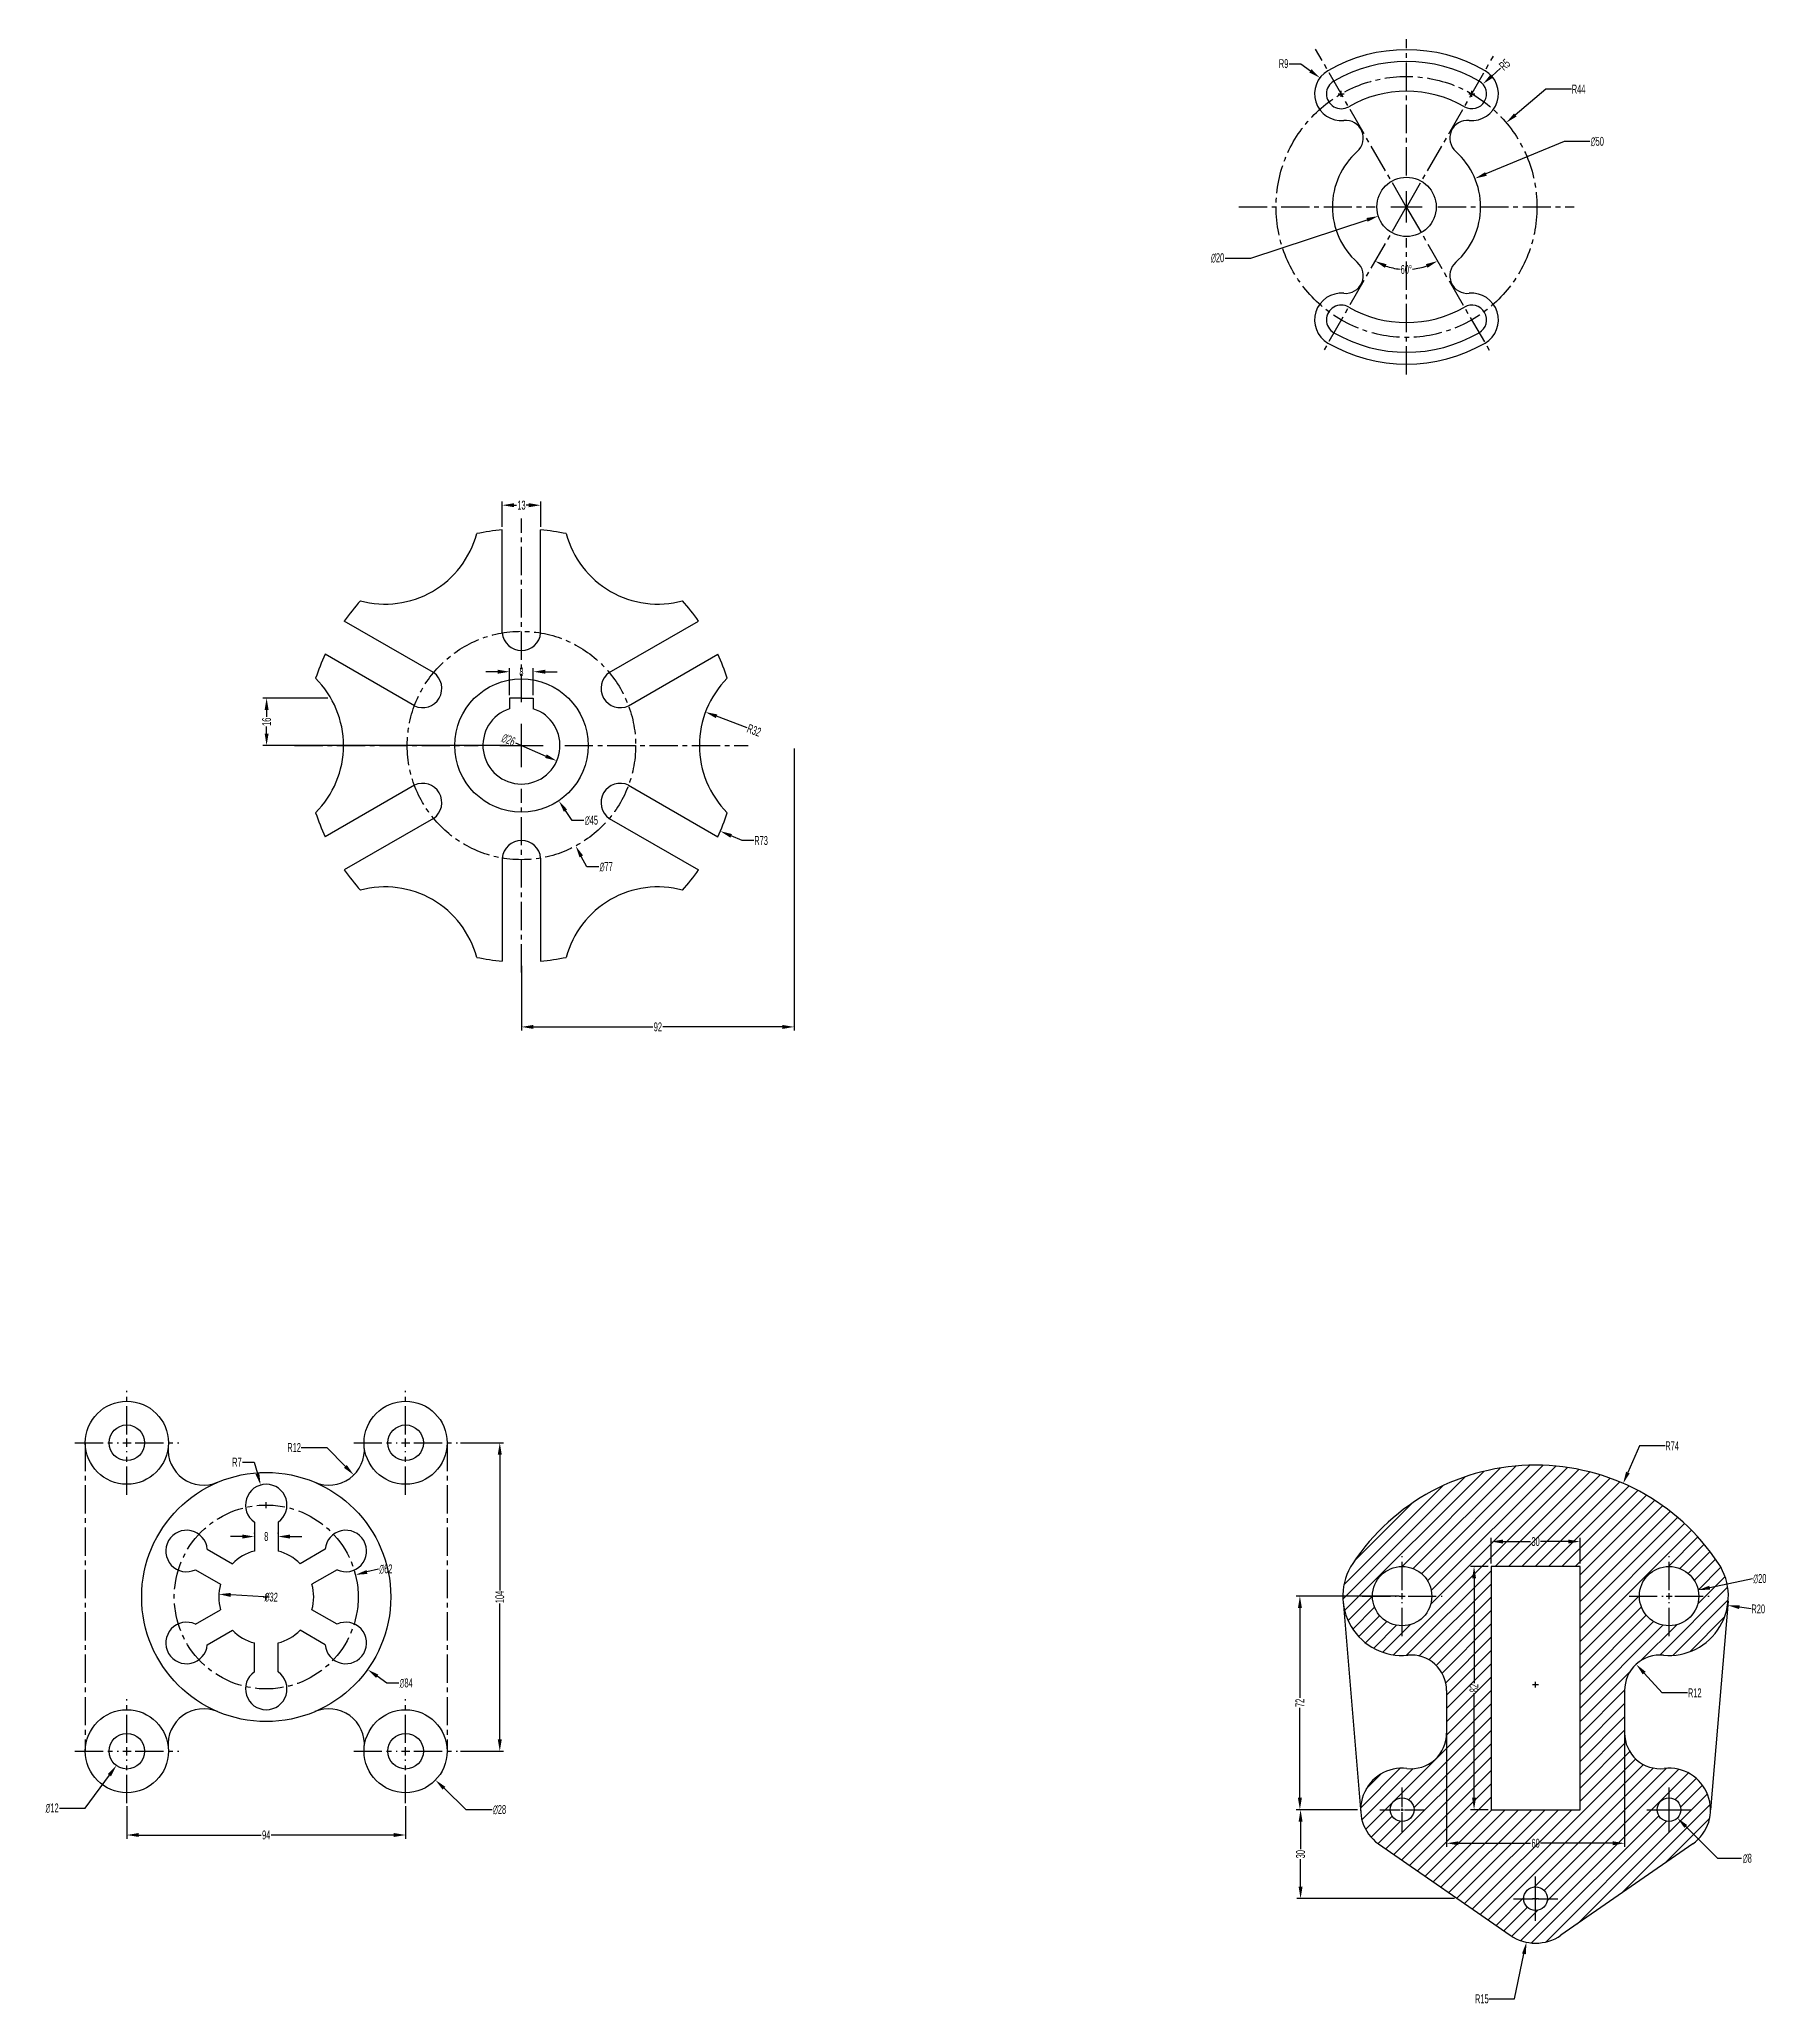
# Model space of a CAD drawing. Header units: millimetres. Extents: x 1568 to 31342, y 459 to 4403.
# Drawn here: x 7751 to 8335, y 1228 to 1891 of the extents above; entities that cross this region are included whole.
import ezdxf

# ---------------------------------------------------------------- set-up
doc = ezdxf.new("R2010")
doc.units = ezdxf.units.MM
doc.header["$LTSCALE"] = 0.5
doc.linetypes.add('CENTER2', pattern=[28.575, 19.05, -3.175, 3.175, -3.175])
doc.layers.add('centre line', color=3, linetype='CENTER2')
doc.layers.add('drawing', color=7, linetype='Continuous')
doc.styles.get("Standard").update_dxf_attribs({"font": 'arial.ttf', "width": 0.5})
doc.dimstyles.new('DARSHU2', dxfattribs={"dimtxt": 3, "dimasz": 4, "dimexe": 1.25, "dimexo": 1, "dimtad": 0, "dimtoh": 1, "dimdec": 1, "dimdsep": 46, "dimtxsty": 'Standard', "dimcen": 1, "dimclrd": 6, "dimclre": 6, "dimclrt": 6, "dimadec": 0, "dimazin": 0, "dimtfac": 1, "dimtdec": 1, "dimtofl": 0, "dimtmove": 0, "dimatfit": 3, "dimfxl": 1, "dimtfillclr": 256, "dimlwd": 25, "dimlwe": 25, "dimarcsym": 0})

msp = doc.modelspace()

# ---------------------------------------------------------------- blocks, each defined once
blk = doc.blocks.new('*U226')
at = {"layer": 'drawing', "color": 0, "linetype": 'CENTER2', "transparency": 16777216}
for p, q in [((0, 14.6), (0, 76.5)), ((-76.5, 0), (-14.6, 0)), ((14.6, 0), (76.5, 0)), ((0, -76.5), (0, -14.6))]:
    blk.add_line(p, q, dxfattribs=at)
at = {"layer": 'drawing', "color": 0, "linetype": 'Continuous', "transparency": 16777216}
for p, q in [((0, -7.3), (0, 7.3)), ((-7.3, 0), (7.3, 0))]:
    blk.add_line(p, q, dxfattribs=at)
blk = doc.blocks.new('*D227')
at = {"layer": 'centre line', "color": 6, "linetype": 'Continuous', "lineweight": 25, "transparency": 16777216}
for p, q in [((7847.91, 1668.99), (7826.01, 1668.99)), ((7827.26, 1664.99), (7827.26, 1662.62)), ((7827.26, 1656.99), (7827.26, 1659.36)), ((7908.2, 1652.99), (7826.01, 1652.99))]:
    blk.add_line(p, q, dxfattribs=at)
at = {"layer": 'centre line', "color": 6, "transparency": 16777216}
for points in [[(7826.6, 1664.99), (7827.93, 1664.99), (7827.26, 1668.99)], [(7826.6, 1656.99), (7827.93, 1656.99), (7827.26, 1652.99)]]:
    blk.add_solid(points, dxfattribs=at)
at = {"layer": 'Defpoints', "color": 0, "transparency": 16777216}
for p in [(7848.91, 1668.99), (7827.26, 1652.99), (7909.2, 1652.99)]:
    blk.add_point(p, dxfattribs=at)
at = {"layer": 'centre line', "color": 6, "transparency": 16777216, "insert": (7827.26, 1660.99), "char_height": 3, "attachment_point": 5, "rotation": 90}
blk.add_mtext('16', dxfattribs=at)
blk = doc.blocks.new('*D228')
at = {"layer": 'centre line', "color": 6, "linetype": 'Continuous', "lineweight": 25, "transparency": 16777216}
for p, q in [((7905.2, 1677.86), (7901.2, 1677.86)), ((7909.2, 1669.99), (7909.2, 1679.11)), ((7917.2, 1669.99), (7917.2, 1679.11)), ((7921.2, 1677.86), (7925.2, 1677.86))]:
    blk.add_line(p, q, dxfattribs=at)
at = {"layer": 'centre line', "color": 6, "transparency": 16777216}
for points in [[(7905.2, 1678.53), (7905.2, 1677.2), (7909.2, 1677.86)], [(7921.2, 1678.53), (7921.2, 1677.2), (7917.2, 1677.86)]]:
    blk.add_solid(points, dxfattribs=at)
at = {"layer": 'Defpoints', "color": 0, "transparency": 16777216}
for p in [(7917.2, 1677.86), (7909.2, 1668.99), (7917.2, 1668.99)]:
    blk.add_point(p, dxfattribs=at)
at = {"layer": 'centre line', "color": 6, "transparency": 16777216, "insert": (7913.2, 1677.86), "char_height": 3, "attachment_point": 5}
blk.add_mtext('8', dxfattribs=at)
blk = doc.blocks.new('*D229')
at = {"layer": 'centre line', "color": 6, "linetype": 'Continuous', "lineweight": 25, "transparency": 16777216}
for p, q in [((8005.2, 1651.99), (8005.2, 1556.86)), ((7913.2, 1578.7), (7913.2, 1556.86)), ((7917.2, 1558.11), (7957.51, 1558.11)), ((8001.2, 1558.11), (7960.89, 1558.11))]:
    blk.add_line(p, q, dxfattribs=at)
at = {"layer": 'centre line', "color": 6, "transparency": 16777216}
for points in [[(7917.2, 1558.78), (7917.2, 1557.44), (7913.2, 1558.11)], [(8001.2, 1558.78), (8001.2, 1557.44), (8005.2, 1558.11)]]:
    blk.add_solid(points, dxfattribs=at)
at = {"layer": 'Defpoints', "color": 0, "transparency": 16777216}
for p in [(8005.2, 1652.99), (7913.2, 1579.7), (8005.2, 1558.11)]:
    blk.add_point(p, dxfattribs=at)
at = {"layer": 'centre line', "color": 6, "transparency": 16777216, "insert": (7959.2, 1558.11), "char_height": 3, "attachment_point": 5}
blk.add_mtext('92', dxfattribs=at)
blk = doc.blocks.new('*D230')
at = {"layer": 'centre line', "color": 6, "linetype": 'Continuous', "lineweight": 25, "transparency": 16777216}
blk.add_line((7989.36, 1658.95), (7978.99, 1662.85), dxfattribs=at)
at = {"layer": 'centre line', "color": 6, "transparency": 16777216}
blk.add_solid([(7979.23, 1663.47), (7978.76, 1662.22), (7975.25, 1664.26)], dxfattribs=at)
at = {"layer": 'Defpoints', "color": 0, "transparency": 16777216}
for p in [(7975.25, 1664.26), (8005.2, 1652.99)]:
    blk.add_point(p, dxfattribs=at)
at = {"layer": 'centre line', "color": 6, "transparency": 16777216, "insert": (7991.62, 1658.1), "char_height": 3, "attachment_point": 5, "rotation": 339.38877}
blk.add_mtext('R32', dxfattribs=at)
blk = doc.blocks.new('*D231')
at = {"layer": 'centre line', "color": 6, "lineweight": 25, "transparency": 16777216}
for p, q in [((7912.2, 1652.99), (7914.2, 1652.99)), ((7913.2, 1651.99), (7913.2, 1653.99))]:
    blk.add_line(p, q, dxfattribs=at)
at = {"layer": 'centre line', "color": 6, "linetype": 'Continuous', "lineweight": 25, "transparency": 16777216}
for p, q in [((7987.59, 1620.95), (7983.92, 1622.53)), ((7991.59, 1620.95), (7987.59, 1620.95))]:
    blk.add_line(p, q, dxfattribs=at)
at = {"layer": 'centre line', "color": 6, "transparency": 16777216}
blk.add_solid([(7984.18, 1623.14), (7983.66, 1621.92), (7980.25, 1624.11)], dxfattribs=at)
at = {"layer": 'Defpoints', "color": 0, "transparency": 16777216}
for p in [(7913.2, 1652.99), (7980.25, 1624.11)]:
    blk.add_point(p, dxfattribs=at)
at = {"layer": 'centre line', "color": 6, "transparency": 16777216, "insert": (7994.01, 1620.95), "char_height": 3, "attachment_point": 5}
blk.add_mtext('R73', dxfattribs=at)
blk = doc.blocks.new('*D232')
at = {"layer": 'centre line', "color": 6, "lineweight": 25, "transparency": 16777216}
for p, q in [((7912.2, 1652.99), (7914.2, 1652.99)), ((7913.2, 1651.99), (7913.2, 1653.99))]:
    blk.add_line(p, q, dxfattribs=at)
at = {"layer": 'centre line', "color": 6, "linetype": 'Continuous', "lineweight": 25, "transparency": 16777216}
for p, q in [((7935.29, 1612.07), (7933.39, 1615.59)), ((7939.29, 1612.07), (7935.29, 1612.07))]:
    blk.add_line(p, q, dxfattribs=at)
at = {"layer": 'centre line', "color": 6, "transparency": 16777216}
blk.add_solid([(7933.97, 1615.91), (7932.8, 1615.27), (7931.49, 1619.11)], dxfattribs=at)
at = {"layer": 'Defpoints', "color": 0, "transparency": 16777216}
for p in [(7894.91, 1686.87), (7931.49, 1619.11)]:
    blk.add_point(p, dxfattribs=at)
at = {"layer": 'centre line', "color": 6, "transparency": 16777216, "insert": (7941.8, 1612.07), "char_height": 3, "attachment_point": 5}
blk.add_mtext('∅77', dxfattribs=at)
blk = doc.blocks.new('*D233')
at = {"layer": 'centre line', "color": 6, "lineweight": 25, "transparency": 16777216}
for p, q in [((7912.2, 1652.99), (7914.2, 1652.99)), ((7913.2, 1651.99), (7913.2, 1653.99))]:
    blk.add_line(p, q, dxfattribs=at)
at = {"layer": 'centre line', "color": 6, "linetype": 'Continuous', "lineweight": 25, "transparency": 16777216}
for p, q in [((7930.28, 1627.72), (7928.04, 1631.04)), ((7934.28, 1627.72), (7930.28, 1627.72))]:
    blk.add_line(p, q, dxfattribs=at)
at = {"layer": 'centre line', "color": 6, "transparency": 16777216}
blk.add_solid([(7928.59, 1631.41), (7927.49, 1630.66), (7925.8, 1634.35)], dxfattribs=at)
at = {"layer": 'Defpoints', "color": 0, "transparency": 16777216}
for p in [(7900.6, 1671.63), (7925.8, 1634.35)]:
    blk.add_point(p, dxfattribs=at)
at = {"layer": 'centre line', "color": 6, "transparency": 16777216, "insert": (7936.8, 1627.72), "char_height": 3, "attachment_point": 5}
blk.add_mtext('∅45', dxfattribs=at)
blk = doc.blocks.new('*D234')
at = {"layer": 'centre line', "color": 6, "linetype": 'Continuous', "lineweight": 25, "transparency": 16777216}
blk.add_line((7911.16, 1653.88), (7921.45, 1649.4), dxfattribs=at)
at = {"layer": 'centre line', "color": 6, "transparency": 16777216}
blk.add_solid([(7921.72, 1650.01), (7921.19, 1648.79), (7925.12, 1647.8)], dxfattribs=at)
at = {"layer": 'Defpoints', "color": 0, "transparency": 16777216}
for p in [(7901.28, 1658.18), (7925.12, 1647.8)]:
    blk.add_point(p, dxfattribs=at)
at = {"layer": 'centre line', "color": 6, "transparency": 16777216, "insert": (7908.86, 1654.88), "char_height": 3, "attachment_point": 5, "rotation": 336.48699}
blk.add_mtext('∅26', dxfattribs=at)
blk = doc.blocks.new('*D235')
at = {"layer": 'centre line', "color": 6, "linetype": 'Continuous', "lineweight": 25, "transparency": 16777216}
for p, q in [((7906.72, 1726.7), (7906.72, 1735.26)), ((7910.72, 1734.01), (7911.57, 1734.01)), ((7915.68, 1734.01), (7914.83, 1734.01)), ((7919.68, 1726.7), (7919.68, 1735.26))]:
    blk.add_line(p, q, dxfattribs=at)
at = {"layer": 'centre line', "color": 6, "transparency": 16777216}
for points in [[(7910.72, 1734.68), (7910.72, 1733.34), (7906.72, 1734.01)], [(7915.68, 1734.68), (7915.68, 1733.34), (7919.68, 1734.01)]]:
    blk.add_solid(points, dxfattribs=at)
at = {"layer": 'Defpoints', "color": 0, "transparency": 16777216}
for p in [(7919.68, 1734.01), (7906.72, 1725.7), (7919.68, 1725.7)]:
    blk.add_point(p, dxfattribs=at)
at = {"layer": 'centre line', "color": 6, "transparency": 16777216, "insert": (7913.2, 1734.01), "char_height": 3, "attachment_point": 5}
blk.add_mtext('13', dxfattribs=at)
blk = doc.blocks.new('*U236')
at = {"layer": 'centre line', "color": 0, "linetype": 'CENTER2', "transparency": 16777216}
for p, q in [((0, 2.8), (0, 17.5)), ((-17.5, 0), (-2.8, 0)), ((2.8, 0), (17.5, 0)), ((0, -17.5), (0, -2.8))]:
    blk.add_line(p, q, dxfattribs=at)
at = {"layer": 'centre line', "color": 0, "linetype": 'Continuous', "transparency": 16777216}
for p, q in [((-1.4, 0), (1.4, 0)), ((0, -1.4), (0, 1.4))]:
    blk.add_line(p, q, dxfattribs=at)
blk = doc.blocks.new('*U237')
at = {"layer": 'centre line', "color": 0, "linetype": 'CENTER2', "transparency": 16777216}
for p, q in [((0, 2.8), (0, 17.5)), ((-17.5, 0), (-2.8, 0)), ((2.8, 0), (17.5, 0)), ((0, -17.5), (0, -2.8))]:
    blk.add_line(p, q, dxfattribs=at)
at = {"layer": 'centre line', "color": 0, "linetype": 'Continuous', "transparency": 16777216}
for p, q in [((-1.4, 0), (1.4, 0)), ((0, -1.4), (0, 1.4))]:
    blk.add_line(p, q, dxfattribs=at)
blk = doc.blocks.new('*U238')
at = {"layer": 'centre line', "color": 0, "linetype": 'CENTER2', "transparency": 16777216}
for p, q in [((0, 2.8), (0, 17.5)), ((-17.5, 0), (-2.8, 0)), ((2.8, 0), (17.5, 0)), ((0, -17.5), (0, -2.8))]:
    blk.add_line(p, q, dxfattribs=at)
at = {"layer": 'centre line', "color": 0, "linetype": 'Continuous', "transparency": 16777216}
for p, q in [((-1.4, 0), (1.4, 0)), ((0, -1.4), (0, 1.4))]:
    blk.add_line(p, q, dxfattribs=at)
blk = doc.blocks.new('*U239')
at = {"layer": 'centre line', "color": 0, "linetype": 'CENTER2', "transparency": 16777216}
for p, q in [((0, 2.8), (0, 17.5)), ((-17.5, 0), (-2.8, 0)), ((2.8, 0), (17.5, 0)), ((0, -17.5), (0, -2.8))]:
    blk.add_line(p, q, dxfattribs=at)
at = {"layer": 'centre line', "color": 0, "linetype": 'Continuous', "transparency": 16777216}
for p, q in [((-1.4, 0), (1.4, 0)), ((0, -1.4), (0, 1.4))]:
    blk.add_line(p, q, dxfattribs=at)
blk = doc.blocks.new('*D240')
at = {"layer": 'centre line', "color": 6, "linetype": 'Continuous', "lineweight": 25, "transparency": 16777216}
for p, q in [((7780.13, 1295.41), (7780.13, 1284.41)), ((7874.13, 1295.41), (7874.13, 1284.41)), ((7784.13, 1285.66), (7825.44, 1285.66)), ((7870.13, 1285.66), (7828.83, 1285.66))]:
    blk.add_line(p, q, dxfattribs=at)
at = {"layer": 'centre line', "color": 6, "transparency": 16777216}
for points in [[(7784.13, 1286.33), (7784.13, 1285), (7780.13, 1285.66)], [(7870.13, 1286.33), (7870.13, 1285), (7874.13, 1285.66)]]:
    blk.add_solid(points, dxfattribs=at)
at = {"layer": 'Defpoints', "color": 0, "transparency": 16777216}
for p in [(7780.13, 1296.41), (7874.13, 1296.41), (7874.13, 1285.66)]:
    blk.add_point(p, dxfattribs=at)
at = {"layer": 'centre line', "color": 6, "transparency": 16777216, "insert": (7827.13, 1285.66), "char_height": 3, "attachment_point": 5}
blk.add_mtext('94', dxfattribs=at)
blk = doc.blocks.new('*D241')
at = {"layer": 'centre line', "color": 6, "linetype": 'Continuous', "lineweight": 25, "transparency": 16777216}
for p, q in [((7892.63, 1417.91), (7907.14, 1417.91)), ((7905.89, 1413.91), (7905.89, 1368.12)), ((7905.89, 1317.91), (7905.89, 1363.7)), ((7892.63, 1313.91), (7907.14, 1313.91))]:
    blk.add_line(p, q, dxfattribs=at)
at = {"layer": 'centre line', "color": 6, "transparency": 16777216}
for points in [[(7905.22, 1413.91), (7906.56, 1413.91), (7905.89, 1417.91)], [(7905.22, 1317.91), (7906.56, 1317.91), (7905.89, 1313.91)]]:
    blk.add_solid(points, dxfattribs=at)
at = {"layer": 'Defpoints', "color": 0, "transparency": 16777216}
for p in [(7891.63, 1417.91), (7905.89, 1417.91), (7891.63, 1313.91)]:
    blk.add_point(p, dxfattribs=at)
at = {"layer": 'centre line', "color": 6, "transparency": 16777216, "insert": (7905.89, 1365.91), "char_height": 3, "attachment_point": 5, "rotation": 90}
blk.add_mtext('104', dxfattribs=at)
blk = doc.blocks.new('*D242')
at = {"layer": 'centre line', "color": 6, "lineweight": 25, "transparency": 16777216}
for p, q in [((7826.13, 1365.91), (7828.13, 1365.91)), ((7827.13, 1364.91), (7827.13, 1366.91))]:
    blk.add_line(p, q, dxfattribs=at)
at = {"layer": 'centre line', "color": 6, "linetype": 'Continuous', "lineweight": 25, "transparency": 16777216}
for p, q in [((7867.81, 1336.83), (7864.56, 1339.16)), ((7871.81, 1336.83), (7867.81, 1336.83))]:
    blk.add_line(p, q, dxfattribs=at)
at = {"layer": 'centre line', "color": 6, "transparency": 16777216}
blk.add_solid([(7864.95, 1339.7), (7864.17, 1338.62), (7861.3, 1341.49)], dxfattribs=at)
at = {"layer": 'Defpoints', "color": 0, "transparency": 16777216}
for p in [(7792.96, 1390.33), (7861.3, 1341.49)]:
    blk.add_point(p, dxfattribs=at)
at = {"layer": 'centre line', "color": 6, "transparency": 16777216, "insert": (7874.32, 1336.83), "char_height": 3, "attachment_point": 5}
blk.add_mtext('∅84', dxfattribs=at)
blk = doc.blocks.new('*D243')
at = {"layer": 'centre line', "color": 6, "lineweight": 25, "transparency": 16777216}
for p, q in [((7873.13, 1313.91), (7875.13, 1313.91)), ((7874.13, 1312.91), (7874.13, 1314.91))]:
    blk.add_line(p, q, dxfattribs=at)
at = {"layer": 'centre line', "color": 6, "linetype": 'Continuous', "lineweight": 25, "transparency": 16777216}
for p, q in [((7894.6, 1294.19), (7887.1, 1301.42)), ((7903.31, 1294.19), (7894.6, 1294.19))]:
    blk.add_line(p, q, dxfattribs=at)
at = {"layer": 'centre line', "color": 6, "transparency": 16777216}
blk.add_solid([(7887.56, 1301.9), (7886.63, 1300.94), (7884.21, 1304.19)], dxfattribs=at)
at = {"layer": 'Defpoints', "color": 0, "transparency": 16777216}
for p in [(7864.05, 1323.62), (7884.21, 1304.19)]:
    blk.add_point(p, dxfattribs=at)
at = {"layer": 'centre line', "color": 6, "transparency": 16777216, "insert": (7905.82, 1294.19), "char_height": 3, "attachment_point": 5}
blk.add_mtext('∅28', dxfattribs=at)
blk = doc.blocks.new('*D244')
at = {"layer": 'centre line', "color": 6, "lineweight": 25, "transparency": 16777216}
for p, q in [((7779.13, 1313.91), (7781.13, 1313.91)), ((7780.13, 1312.91), (7780.13, 1314.91))]:
    blk.add_line(p, q, dxfattribs=at)
at = {"layer": 'centre line', "color": 6, "linetype": 'Continuous', "lineweight": 25, "transparency": 16777216}
for p, q in [((7766.13, 1294.69), (7774.24, 1305.82)), ((7757.44, 1294.69), (7766.13, 1294.69))]:
    blk.add_line(p, q, dxfattribs=at)
at = {"layer": 'centre line', "color": 6, "transparency": 16777216}
blk.add_solid([(7773.71, 1306.22), (7774.78, 1305.43), (7776.6, 1309.06)], dxfattribs=at)
at = {"layer": 'Defpoints', "color": 0, "transparency": 16777216}
for p in [(7783.67, 1318.76), (7776.6, 1309.06)]:
    blk.add_point(p, dxfattribs=at)
at = {"layer": 'centre line', "color": 6, "transparency": 16777216, "insert": (7754.93, 1294.69), "char_height": 3, "attachment_point": 5}
blk.add_mtext('∅12', dxfattribs=at)
blk = doc.blocks.new('*D245')
at = {"layer": 'centre line', "color": 6, "linetype": 'Continuous', "lineweight": 25, "transparency": 16777216}
blk.add_line((7864.98, 1375.3), (7861.1, 1374.34), dxfattribs=at)
at = {"layer": 'centre line', "color": 6, "lineweight": 25, "transparency": 16777216}
for p, q in [((7826.13, 1365.91), (7828.13, 1365.91)), ((7827.13, 1364.91), (7827.13, 1366.91))]:
    blk.add_line(p, q, dxfattribs=at)
at = {"layer": 'centre line', "color": 6, "transparency": 16777216}
blk.add_solid([(7860.94, 1374.98), (7861.26, 1373.69), (7857.22, 1373.37)], dxfattribs=at)
at = {"layer": 'Defpoints', "color": 0, "transparency": 16777216}
for p in [(7857.22, 1373.37), (7797.04, 1358.44)]:
    blk.add_point(p, dxfattribs=at)
at = {"layer": 'centre line', "color": 6, "transparency": 16777216, "insert": (7867.49, 1375.3), "char_height": 3, "attachment_point": 5}
blk.add_mtext('∅62', dxfattribs=at)
blk = doc.blocks.new('*D246')
at = {"layer": 'centre line', "color": 6, "linetype": 'Continuous', "lineweight": 25, "transparency": 16777216}
blk.add_line((7826.33, 1365.95), (7815.15, 1366.61), dxfattribs=at)
at = {"layer": 'centre line', "color": 6, "transparency": 16777216}
blk.add_solid([(7815.19, 1367.27), (7815.11, 1365.94), (7811.16, 1366.84)], dxfattribs=at)
at = {"layer": 'Defpoints', "color": 0, "transparency": 16777216}
for p in [(7811.16, 1366.84), (7843.11, 1364.98)]:
    blk.add_point(p, dxfattribs=at)
at = {"layer": 'centre line', "color": 6, "transparency": 16777216, "insert": (7828.83, 1365.81), "char_height": 3, "attachment_point": 5, "rotation": 356.66383}
blk.add_mtext('∅32', dxfattribs=at)
blk = doc.blocks.new('*D247')
at = {"layer": 'centre line', "color": 6, "linetype": 'Continuous', "lineweight": 25, "transparency": 16777216}
for p, q in [((7819.13, 1386.28), (7815.13, 1386.28)), ((7823.13, 1387.28), (7823.13, 1387.53)), ((7831.13, 1387.28), (7831.13, 1387.53)), ((7835.13, 1386.28), (7839.13, 1386.28))]:
    blk.add_line(p, q, dxfattribs=at)
at = {"layer": 'centre line', "color": 6, "transparency": 16777216}
for points in [[(7819.13, 1386.95), (7819.13, 1385.61), (7823.13, 1386.28)], [(7835.13, 1386.95), (7835.13, 1385.61), (7831.13, 1386.28)]]:
    blk.add_solid(points, dxfattribs=at)
at = {"layer": 'Defpoints', "color": 0, "transparency": 16777216}
for p in [(7823.13, 1386.28), (7831.13, 1386.28), (7831.13, 1386.28)]:
    blk.add_point(p, dxfattribs=at)
at = {"layer": 'centre line', "color": 6, "transparency": 16777216, "insert": (7827.13, 1386.28), "char_height": 3, "attachment_point": 5}
blk.add_mtext('8', dxfattribs=at)
blk = doc.blocks.new('*D248')
at = {"layer": 'centre line', "color": 6, "linetype": 'Continuous', "lineweight": 25, "transparency": 16777216}
for p, q in [((7838.95, 1416.33), (7847.53, 1416.33)), ((7847.53, 1416.33), (7853.84, 1409.91))]:
    blk.add_line(p, q, dxfattribs=at)
at = {"layer": 'centre line', "color": 6, "transparency": 16777216}
blk.add_solid([(7854.32, 1410.38), (7853.37, 1409.44), (7856.65, 1407.06)], dxfattribs=at)
at = {"layer": 'Defpoints', "color": 0, "transparency": 16777216}
for p in [(7848.23, 1415.61), (7856.65, 1407.06)]:
    blk.add_point(p, dxfattribs=at)
at = {"layer": 'centre line', "color": 6, "transparency": 16777216, "insert": (7836.54, 1416.33), "char_height": 3, "attachment_point": 5}
blk.add_mtext('R12', dxfattribs=at)
blk = doc.blocks.new('*D249')
at = {"layer": 'centre line', "color": 6, "linetype": 'Continuous', "lineweight": 25, "transparency": 16777216}
for p, q in [((7819.08, 1411.35), (7823.08, 1411.35)), ((7823.08, 1411.35), (7824.16, 1407.5))]:
    blk.add_line(p, q, dxfattribs=at)
at = {"layer": 'centre line', "color": 6, "lineweight": 25, "transparency": 16777216}
for p, q in [((7826.13, 1396.91), (7828.13, 1396.91)), ((7827.13, 1395.91), (7827.13, 1397.91))]:
    blk.add_line(p, q, dxfattribs=at)
at = {"layer": 'centre line', "color": 6, "transparency": 16777216}
blk.add_solid([(7824.8, 1407.68), (7823.52, 1407.32), (7825.24, 1403.65)], dxfattribs=at)
at = {"layer": 'Defpoints', "color": 0, "transparency": 16777216}
for p in [(7825.24, 1403.65), (7827.13, 1396.91)]:
    blk.add_point(p, dxfattribs=at)
at = {"layer": 'centre line', "color": 6, "transparency": 16777216, "insert": (7817.25, 1411.35), "char_height": 3, "attachment_point": 5}
blk.add_mtext('R7', dxfattribs=at)
blk = doc.blocks.new('*U250')
at = {"layer": 'centre line', "color": 0, "linetype": 'CENTER2', "transparency": 16777216}
for p, q in [((0, 2), (0, 13.5)), ((-13.5, 0), (-2, 0)), ((2, 0), (13.5, 0)), ((0, -13.5), (0, -2))]:
    blk.add_line(p, q, dxfattribs=at)
at = {"layer": 'centre line', "color": 0, "linetype": 'Continuous', "transparency": 16777216}
for p, q in [((-1, 0), (1, 0)), ((0, -1), (0, 1))]:
    blk.add_line(p, q, dxfattribs=at)
blk = doc.blocks.new('*U251')
at = {"layer": 'centre line', "color": 0, "linetype": 'CENTER2', "transparency": 16777216}
for p, q in [((0, 2), (0, 13.5)), ((-13.5, 0), (-2, 0)), ((2, 0), (13.5, 0)), ((0, -13.5), (0, -2))]:
    blk.add_line(p, q, dxfattribs=at)
at = {"layer": 'centre line', "color": 0, "linetype": 'Continuous', "transparency": 16777216}
for p, q in [((-1, 0), (1, 0)), ((0, -1), (0, 1))]:
    blk.add_line(p, q, dxfattribs=at)
blk = doc.blocks.new('*U252')
at = {"layer": 'centre line', "color": 0, "linetype": 'CENTER2', "transparency": 16777216}
for p, q in [((0, 0.8), (0, 7.5)), ((-7.5, 0), (-0.8, 0)), ((0.8, 0), (7.5, 0)), ((0, -7.5), (0, -0.8))]:
    blk.add_line(p, q, dxfattribs=at)
at = {"layer": 'centre line', "color": 0, "linetype": 'Continuous', "transparency": 16777216}
for p, q in [((-0.4, 0), (0.4, 0)), ((0, -0.4), (0, 0.4))]:
    blk.add_line(p, q, dxfattribs=at)
blk = doc.blocks.new('*U253')
at = {"layer": 'centre line', "color": 0, "linetype": 'CENTER2', "transparency": 16777216}
for p, q in [((0, 0.8), (0, 7.5)), ((-7.5, 0), (-0.8, 0)), ((0.8, 0), (7.5, 0)), ((0, -7.5), (0, -0.8))]:
    blk.add_line(p, q, dxfattribs=at)
at = {"layer": 'centre line', "color": 0, "linetype": 'Continuous', "transparency": 16777216}
for p, q in [((-0.4, 0), (0.4, 0)), ((0, -0.4), (0, 0.4))]:
    blk.add_line(p, q, dxfattribs=at)
blk = doc.blocks.new('*U254')
at = {"layer": 'centre line', "color": 0, "linetype": 'CENTER2', "transparency": 16777216}
for p, q in [((0, 0.8), (0, 7.5)), ((-7.5, 0), (-0.8, 0)), ((0.8, 0), (7.5, 0)), ((0, -7.5), (0, -0.8))]:
    blk.add_line(p, q, dxfattribs=at)
at = {"layer": 'centre line', "color": 0, "linetype": 'Continuous', "transparency": 16777216}
for p, q in [((-0.4, 0), (0.4, 0)), ((0, -0.4), (0, 0.4))]:
    blk.add_line(p, q, dxfattribs=at)
blk = doc.blocks.new('*D255')
at = {"layer": 'centre line', "color": 6, "linetype": 'Continuous', "lineweight": 25, "transparency": 16777216}
for p, q in [((8240.18, 1377.2), (8240.18, 1385.85)), ((8270.18, 1377.2), (8270.18, 1385.85)), ((8244.18, 1384.6), (8253.49, 1384.6)), ((8266.18, 1384.6), (8256.88, 1384.6))]:
    blk.add_line(p, q, dxfattribs=at)
at = {"layer": 'centre line', "color": 6, "transparency": 16777216}
for points in [[(8244.18, 1385.27), (8244.18, 1383.93), (8240.18, 1384.6)], [(8266.18, 1385.27), (8266.18, 1383.93), (8270.18, 1384.6)]]:
    blk.add_solid(points, dxfattribs=at)
at = {"layer": 'Defpoints', "color": 0, "transparency": 16777216}
for p in [(8270.18, 1384.6), (8240.18, 1376.2), (8270.18, 1376.2)]:
    blk.add_point(p, dxfattribs=at)
at = {"layer": 'centre line', "color": 6, "transparency": 16777216, "insert": (8255.18, 1384.6), "char_height": 3, "attachment_point": 5}
blk.add_mtext('30', dxfattribs=at)
blk = doc.blocks.new('*D256')
at = {"layer": 'centre line', "color": 6, "linetype": 'Continuous', "lineweight": 25, "transparency": 16777216}
for p, q in [((8239.18, 1376.2), (8233.18, 1376.2)), ((8234.43, 1372.2), (8234.43, 1336.89)), ((8234.43, 1298.2), (8234.43, 1333.5)), ((8239.18, 1294.2), (8233.18, 1294.2))]:
    blk.add_line(p, q, dxfattribs=at)
at = {"layer": 'centre line', "color": 6, "transparency": 16777216}
for points in [[(8233.77, 1372.2), (8235.1, 1372.2), (8234.43, 1376.2)], [(8233.77, 1298.2), (8235.1, 1298.2), (8234.43, 1294.2)]]:
    blk.add_solid(points, dxfattribs=at)
at = {"layer": 'Defpoints', "color": 0, "transparency": 16777216}
for p in [(8240.18, 1376.2), (8234.43, 1294.2), (8240.18, 1294.2)]:
    blk.add_point(p, dxfattribs=at)
at = {"layer": 'centre line', "color": 6, "transparency": 16777216, "insert": (8234.43, 1335.2), "char_height": 3, "attachment_point": 5, "rotation": 90}
blk.add_mtext('82', dxfattribs=at)
blk = doc.blocks.new('*D257')
at = {"layer": 'centre line', "color": 6, "linetype": 'Continuous', "lineweight": 25, "transparency": 16777216}
for p, q in [((8225.18, 1326.18), (8225.18, 1281.62)), ((8285.18, 1326.18), (8285.18, 1281.62)), ((8229.18, 1282.87), (8253.48, 1282.87)), ((8281.18, 1282.87), (8256.88, 1282.87))]:
    blk.add_line(p, q, dxfattribs=at)
at = {"layer": 'centre line', "color": 6, "transparency": 16777216}
for points in [[(8229.18, 1283.54), (8229.18, 1282.2), (8225.18, 1282.87)], [(8281.18, 1283.54), (8281.18, 1282.2), (8285.18, 1282.87)]]:
    blk.add_solid(points, dxfattribs=at)
at = {"layer": 'Defpoints', "color": 0, "transparency": 16777216}
for p in [(8225.18, 1327.18), (8285.18, 1327.18), (8285.18, 1282.87)]:
    blk.add_point(p, dxfattribs=at)
at = {"layer": 'centre line', "color": 6, "transparency": 16777216, "insert": (8255.18, 1282.87), "char_height": 3, "attachment_point": 5}
blk.add_mtext('60', dxfattribs=at)
blk = doc.blocks.new('*D258')
at = {"layer": 'centre line', "color": 6, "linetype": 'Continuous', "lineweight": 25, "transparency": 16777216}
for p, q in [((8209.18, 1366.2), (8174.45, 1366.2)), ((8175.7, 1362.2), (8175.7, 1331.88)), ((8175.7, 1298.2), (8175.7, 1328.51)), ((8195.18, 1294.2), (8174.45, 1294.2))]:
    blk.add_line(p, q, dxfattribs=at)
at = {"layer": 'centre line', "color": 6, "transparency": 16777216}
for points in [[(8175.04, 1362.2), (8176.37, 1362.2), (8175.7, 1366.2)], [(8175.04, 1298.2), (8176.37, 1298.2), (8175.7, 1294.2)]]:
    blk.add_solid(points, dxfattribs=at)
at = {"layer": 'Defpoints', "color": 0, "transparency": 16777216}
for p in [(8210.18, 1366.2), (8175.7, 1294.2), (8196.18, 1294.2)]:
    blk.add_point(p, dxfattribs=at)
at = {"layer": 'centre line', "color": 6, "transparency": 16777216, "insert": (8175.7, 1330.2), "char_height": 3, "attachment_point": 5, "rotation": 90}
blk.add_mtext('72', dxfattribs=at)
blk = doc.blocks.new('*D259')
at = {"layer": 'centre line', "color": 6, "linetype": 'Continuous', "lineweight": 25, "transparency": 16777216}
for p, q in [((8195.18, 1294.2), (8174.68, 1294.2)), ((8175.93, 1290.2), (8175.93, 1280.89)), ((8175.93, 1268.2), (8175.93, 1277.5)), ((8227.87, 1264.2), (8174.68, 1264.2))]:
    blk.add_line(p, q, dxfattribs=at)
at = {"layer": 'centre line', "color": 6, "transparency": 16777216}
for points in [[(8175.27, 1290.2), (8176.6, 1290.2), (8175.93, 1294.2)], [(8175.27, 1268.2), (8176.6, 1268.2), (8175.93, 1264.2)]]:
    blk.add_solid(points, dxfattribs=at)
at = {"layer": 'Defpoints', "color": 0, "transparency": 16777216}
for p in [(8196.18, 1294.2), (8175.93, 1264.2), (8228.87, 1264.2)]:
    blk.add_point(p, dxfattribs=at)
at = {"layer": 'centre line', "color": 6, "transparency": 16777216, "insert": (8175.93, 1279.2), "char_height": 3, "attachment_point": 5, "rotation": 90}
blk.add_mtext('30', dxfattribs=at)
blk = doc.blocks.new('*D260')
at = {"layer": 'centre line', "color": 6, "linetype": 'Continuous', "lineweight": 25, "transparency": 16777216}
blk.add_line((8328.31, 1372.05), (8313.89, 1369.05), dxfattribs=at)
at = {"layer": 'centre line', "color": 6, "lineweight": 25, "transparency": 16777216}
for p, q in [((8299.18, 1366.2), (8301.18, 1366.2)), ((8300.18, 1365.2), (8300.18, 1367.2))]:
    blk.add_line(p, q, dxfattribs=at)
at = {"layer": 'centre line', "color": 6, "transparency": 16777216}
blk.add_solid([(8313.75, 1369.7), (8314.03, 1368.39), (8309.97, 1368.23)], dxfattribs=at)
at = {"layer": 'Defpoints', "color": 0, "transparency": 16777216}
for p in [(8309.97, 1368.23), (8290.39, 1364.16)]:
    blk.add_point(p, dxfattribs=at)
at = {"layer": 'centre line', "color": 6, "transparency": 16777216, "insert": (8330.82, 1372.05), "char_height": 3, "attachment_point": 5}
blk.add_mtext('∅20', dxfattribs=at)
blk = doc.blocks.new('*D261')
at = {"layer": 'centre line', "color": 6, "lineweight": 25, "transparency": 16777216}
for p, q in [((8299.18, 1294.2), (8301.18, 1294.2)), ((8300.18, 1293.2), (8300.18, 1295.2))]:
    blk.add_line(p, q, dxfattribs=at)
at = {"layer": 'centre line', "color": 6, "linetype": 'Continuous', "lineweight": 25, "transparency": 16777216}
for p, q in [((8316.62, 1277.73), (8305.84, 1288.53)), ((8324.65, 1277.73), (8316.62, 1277.73))]:
    blk.add_line(p, q, dxfattribs=at)
at = {"layer": 'centre line', "color": 6, "transparency": 16777216}
blk.add_solid([(8306.31, 1289.01), (8305.36, 1288.06), (8303.01, 1291.37)], dxfattribs=at)
at = {"layer": 'Defpoints', "color": 0, "transparency": 16777216}
for p in [(8297.36, 1297.03), (8303.01, 1291.37)]:
    blk.add_point(p, dxfattribs=at)
at = {"layer": 'centre line', "color": 6, "transparency": 16777216, "insert": (8326.59, 1277.73), "char_height": 3, "attachment_point": 5}
blk.add_mtext('∅8', dxfattribs=at)
blk = doc.blocks.new('*D262')
at = {"layer": 'centre line', "color": 6, "lineweight": 25, "transparency": 16777216}
for p, q in [((8254.18, 1264.2), (8256.18, 1264.2)), ((8255.18, 1263.2), (8255.18, 1265.2))]:
    blk.add_line(p, q, dxfattribs=at)
at = {"layer": 'centre line', "color": 6, "linetype": 'Continuous', "lineweight": 25, "transparency": 16777216}
for p, q in [((8248.06, 1230.42), (8251.26, 1245.6)), ((8239.46, 1230.42), (8248.06, 1230.42))]:
    blk.add_line(p, q, dxfattribs=at)
at = {"layer": 'centre line', "color": 6, "transparency": 16777216}
blk.add_solid([(8250.61, 1245.74), (8251.91, 1245.47), (8252.09, 1249.52)], dxfattribs=at)
at = {"layer": 'Defpoints', "color": 0, "transparency": 16777216}
for p in [(8255.18, 1264.2), (8252.09, 1249.52)]:
    blk.add_point(p, dxfattribs=at)
at = {"layer": 'centre line', "color": 6, "transparency": 16777216, "insert": (8237.04, 1230.42), "char_height": 3, "attachment_point": 5}
blk.add_mtext('R15', dxfattribs=at)
blk = doc.blocks.new('*D263')
at = {"layer": 'centre line', "color": 6, "linetype": 'Continuous', "lineweight": 25, "transparency": 16777216}
for p, q in [((8297.86, 1333.6), (8291.8, 1340.25)), ((8306.44, 1333.6), (8297.86, 1333.6))]:
    blk.add_line(p, q, dxfattribs=at)
at = {"layer": 'centre line', "color": 6, "transparency": 16777216}
blk.add_solid([(8292.29, 1340.7), (8291.31, 1339.8), (8289.11, 1343.21)], dxfattribs=at)
at = {"layer": 'Defpoints', "color": 0, "transparency": 16777216}
for p in [(8289.11, 1343.21), (8297.18, 1334.34)]:
    blk.add_point(p, dxfattribs=at)
at = {"layer": 'centre line', "color": 6, "transparency": 16777216, "insert": (8308.85, 1333.6), "char_height": 3, "attachment_point": 5}
blk.add_mtext('R12', dxfattribs=at)
blk = doc.blocks.new('*D264')
at = {"layer": 'centre line', "color": 6, "lineweight": 25, "transparency": 16777216}
for p, q in [((8299.18, 1366.2), (8301.18, 1366.2)), ((8300.18, 1365.2), (8300.18, 1367.2))]:
    blk.add_line(p, q, dxfattribs=at)
at = {"layer": 'centre line', "color": 6, "linetype": 'Continuous', "lineweight": 25, "transparency": 16777216}
blk.add_line((8327.85, 1361.86), (8323.89, 1362.48), dxfattribs=at)
at = {"layer": 'centre line', "color": 6, "transparency": 16777216}
blk.add_solid([(8324, 1363.14), (8323.79, 1361.82), (8319.94, 1363.1)], dxfattribs=at)
at = {"layer": 'Defpoints', "color": 0, "transparency": 16777216}
for p in [(8300.18, 1366.2), (8319.94, 1363.1)]:
    blk.add_point(p, dxfattribs=at)
at = {"layer": 'centre line', "color": 6, "transparency": 16777216, "insert": (8330.26, 1361.86), "char_height": 3, "attachment_point": 5}
blk.add_mtext('R20', dxfattribs=at)
blk = doc.blocks.new('*D265')
at = {"layer": 'centre line', "color": 6, "linetype": 'Continuous', "lineweight": 25, "transparency": 16777216}
for p, q in [((8290.24, 1416.88), (8286.31, 1407.86)), ((8298.83, 1416.88), (8290.24, 1416.88))]:
    blk.add_line(p, q, dxfattribs=at)
at = {"layer": 'centre line', "color": 6, "lineweight": 25, "transparency": 16777216}
for p, q in [((8254.18, 1336.35), (8256.18, 1336.35)), ((8255.18, 1335.35), (8255.18, 1337.35))]:
    blk.add_line(p, q, dxfattribs=at)
at = {"layer": 'centre line', "color": 6, "transparency": 16777216}
blk.add_solid([(8285.7, 1408.13), (8286.93, 1407.6), (8284.72, 1404.2)], dxfattribs=at)
at = {"layer": 'Defpoints', "color": 0, "transparency": 16777216}
for p in [(8284.72, 1404.2), (8255.18, 1336.35)]:
    blk.add_point(p, dxfattribs=at)
at = {"layer": 'centre line', "color": 6, "transparency": 16777216, "insert": (8301.24, 1416.88), "char_height": 3, "attachment_point": 5}
blk.add_mtext('R74', dxfattribs=at)
blk = doc.blocks.new('*U297')
at = {"layer": 'centre line', "color": 0, "linetype": 'CENTER2', "transparency": 16777216}
for p, q in [((0, 10.6), (0, 56.5)), ((-56.5, 0), (-10.6, 0)), ((10.6, 0), (56.5, 0)), ((0, -56.5), (0, -10.6))]:
    blk.add_line(p, q, dxfattribs=at)
at = {"layer": 'centre line', "color": 0, "linetype": 'Continuous', "transparency": 16777216}
for p, q in [((-5.3, 0), (5.3, 0)), ((0, -5.3), (0, 5.3))]:
    blk.add_line(p, q, dxfattribs=at)
blk = doc.blocks.new('*D298')
at = {"layer": 'centre line', "color": 6, "linetype": 'Continuous', "lineweight": 25, "transparency": 16777216}
for start, end in [(250.98876, 264.39273), (275.82249, 289.22647)]:
    blk.add_arc((8211.54, 1834.59), 21.09, start, end, dxfattribs=at)
at = {"layer": 'centre line', "color": 6, "transparency": 16777216}
for points in [[(8204.39, 1814.04), (8204.94, 1815.25), (8201.03, 1816.3)], [(8218.21, 1815.28), (8218.76, 1814.06), (8222.12, 1816.34)]]:
    blk.add_solid(points, dxfattribs=at)
at = {"layer": 'Defpoints', "color": 0, "transparency": 16777216}
for p in [(8211.54, 1834.59), (8211.65, 1834.39), (8207.92, 1813.81), (8183.37, 1785.58), (8239.73, 1785.97)]:
    blk.add_point(p, dxfattribs=at)
at = {"layer": 'centre line', "color": 6, "transparency": 16777216, "insert": (8211.58, 1813.49), "char_height": 3, "attachment_point": 5, "rotation": 0.10761}
blk.add_mtext('60°', dxfattribs=at)
blk = doc.blocks.new('*D299')
at = {"layer": 'centre line', "color": 6, "linetype": 'Continuous', "lineweight": 25, "transparency": 16777216}
for p, q in [((8264.8, 1856.6), (8238.45, 1845.69)), ((8273.5, 1856.6), (8264.8, 1856.6))]:
    blk.add_line(p, q, dxfattribs=at)
at = {"layer": 'centre line', "color": 6, "lineweight": 25, "transparency": 16777216}
for p, q in [((8211.65, 1833.59), (8211.65, 1835.59)), ((8210.65, 1834.59), (8212.65, 1834.59))]:
    blk.add_line(p, q, dxfattribs=at)
at = {"layer": 'centre line', "color": 6, "transparency": 16777216}
blk.add_solid([(8238.19, 1846.3), (8238.7, 1845.07), (8234.75, 1844.16)], dxfattribs=at)
at = {"layer": 'Defpoints', "color": 0, "transparency": 16777216}
for p in [(8234.75, 1844.16), (8188.56, 1825.02)]:
    blk.add_point(p, dxfattribs=at)
at = {"layer": 'centre line', "color": 6, "transparency": 16777216, "insert": (8276.01, 1856.6), "char_height": 3, "attachment_point": 5}
blk.add_mtext('∅50', dxfattribs=at)
blk = doc.blocks.new('*D300')
at = {"layer": 'centre line', "color": 6, "lineweight": 25, "transparency": 16777216}
for p, q in [((8211.65, 1833.59), (8211.65, 1835.59)), ((8210.65, 1834.59), (8212.65, 1834.59))]:
    blk.add_line(p, q, dxfattribs=at)
at = {"layer": 'centre line', "color": 6, "linetype": 'Continuous', "lineweight": 25, "transparency": 16777216}
for p, q in [((8159.19, 1817.35), (8198.35, 1830.22)), ((8150.49, 1817.35), (8159.19, 1817.35))]:
    blk.add_line(p, q, dxfattribs=at)
at = {"layer": 'centre line', "color": 6, "transparency": 16777216}
blk.add_solid([(8198.15, 1830.85), (8198.56, 1829.58), (8202.15, 1831.47)], dxfattribs=at)
at = {"layer": 'Defpoints', "color": 0, "transparency": 16777216}
for p in [(8221.15, 1837.71), (8202.15, 1831.47)]:
    blk.add_point(p, dxfattribs=at)
at = {"layer": 'centre line', "color": 6, "transparency": 16777216, "insert": (8147.97, 1817.35), "char_height": 3, "attachment_point": 5}
blk.add_mtext('∅20', dxfattribs=at)
blk = doc.blocks.new('*D301')
at = {"layer": 'centre line', "color": 6, "linetype": 'Continuous', "lineweight": 25, "transparency": 16777216}
for p, q in [((8258.68, 1874.3), (8248.33, 1865.56)), ((8267.27, 1874.3), (8258.68, 1874.3))]:
    blk.add_line(p, q, dxfattribs=at)
at = {"layer": 'centre line', "color": 6, "lineweight": 25, "transparency": 16777216}
for p, q in [((8211.65, 1833.59), (8211.65, 1835.59)), ((8210.65, 1834.59), (8212.65, 1834.59))]:
    blk.add_line(p, q, dxfattribs=at)
at = {"layer": 'centre line', "color": 6, "transparency": 16777216}
blk.add_solid([(8247.9, 1866.07), (8248.76, 1865.05), (8245.27, 1862.98)], dxfattribs=at)
at = {"layer": 'Defpoints', "color": 0, "transparency": 16777216}
for p in [(8245.27, 1862.98), (8211.65, 1834.59)]:
    blk.add_point(p, dxfattribs=at)
at = {"layer": 'centre line', "color": 6, "transparency": 16777216, "insert": (8269.68, 1874.3), "char_height": 3, "attachment_point": 5}
blk.add_mtext('R44', dxfattribs=at)
blk = doc.blocks.new('*D302')
at = {"layer": 'centre line', "color": 6, "linetype": 'Continuous', "lineweight": 25, "transparency": 16777216}
blk.add_line((8243.38, 1881.32), (8240.39, 1878.66), dxfattribs=at)
at = {"layer": 'centre line', "color": 6, "lineweight": 25, "transparency": 16777216}
for p, q in [((8232.65, 1872.69), (8234.65, 1872.69)), ((8233.65, 1871.69), (8233.65, 1873.69))]:
    blk.add_line(p, q, dxfattribs=at)
at = {"layer": 'centre line', "color": 6, "transparency": 16777216}
blk.add_solid([(8239.95, 1879.16), (8240.83, 1878.16), (8237.4, 1876.01)], dxfattribs=at)
at = {"layer": 'Defpoints', "color": 0, "transparency": 16777216}
for p in [(8237.4, 1876.01), (8233.65, 1872.69)]:
    blk.add_point(p, dxfattribs=at)
at = {"layer": 'centre line', "color": 6, "transparency": 16777216, "insert": (8244.76, 1882.54), "char_height": 3, "attachment_point": 5, "rotation": 41.56452}
blk.add_mtext('R5', dxfattribs=at)
blk = doc.blocks.new('*D303')
at = {"layer": 'centre line', "color": 6, "linetype": 'Continuous', "lineweight": 25, "transparency": 16777216}
for p, q in [((8172.04, 1882.87), (8176.04, 1882.87)), ((8176.04, 1882.87), (8179.24, 1880.48))]:
    blk.add_line(p, q, dxfattribs=at)
at = {"layer": 'centre line', "color": 6, "lineweight": 25, "transparency": 16777216}
for p, q in [((8188.65, 1872.69), (8190.65, 1872.69)), ((8189.65, 1871.69), (8189.65, 1873.69))]:
    blk.add_line(p, q, dxfattribs=at)
at = {"layer": 'centre line', "color": 6, "transparency": 16777216}
blk.add_solid([(8179.64, 1881.01), (8178.84, 1879.94), (8182.45, 1878.08)], dxfattribs=at)
at = {"layer": 'Defpoints', "color": 0, "transparency": 16777216}
for p in [(8182.45, 1878.08), (8189.65, 1872.69)]:
    blk.add_point(p, dxfattribs=at)
at = {"layer": 'centre line', "color": 6, "transparency": 16777216, "insert": (8170.2, 1882.87), "char_height": 3, "attachment_point": 5}
blk.add_mtext('R9', dxfattribs=at)

# ---------------------------------------------------------------- dimensions: what is measured, and where the dimension line sits
at = {"layer": 'centre line'}
for center, mpoint, picture, middle in [((8189.654, 1872.692), (8182.446, 1878.081), '*D303', (8170.202, 1882.871)), ((8233.654, 1872.692), (8237.395, 1876.01), '*D302', (8244.758, 1882.538)), ((7913.2, 1652.991), (7980.246, 1624.114), '*D231', (7994.01, 1620.95)), ((7827.133, 1396.907), (7825.241, 1403.647), '*D249', (7817.245, 1411.349)), ((8300.183, 1366.196), (8319.942, 1363.098), '*D264', (8330.26, 1361.859))]:
    dim = msp.add_radius_dim(center=center, mpoint=mpoint, dimstyle='DARSHU2', dxfattribs=at)
    dim.commit()
    dim.dimension.update_dxf_attribs({"geometry": picture, "text_midpoint": middle})
for center, mpoint, picture, middle in [((8211.654, 1834.587), (8245.272, 1862.975), '*D301', (8269.679, 1874.296)), ((8005.2, 1652.991), (7975.248, 1664.256), '*D230', (7991.62, 1658.099)), ((7848.234, 1415.613), (7856.65, 1407.059), '*D248', (7836.541, 1416.326)), ((8255.183, 1336.346), (8284.718, 1404.197), '*D265', (8301.241, 1416.881)), ((8297.183, 1334.337), (8289.106, 1343.211), '*D263', (8308.848, 1333.597)), ((8255.183, 1264.196), (8252.087, 1249.519), '*D262', (8237.038, 1230.419))]:
    dim = msp.add_radius_dim(center=center, mpoint=mpoint, dimstyle='DARSHU2', dxfattribs=at)
    dim.commit()
    dim.dimension.update_dxf_attribs({"geometry": picture, "text_midpoint": middle, "dimtype": 164})
for p1, p2, picture, middle in [((8188.558, 1825.019), (8234.751, 1844.155), '*D299', (8276.011, 1856.602)), ((8221.155, 1837.708), (8202.154, 1831.466), '*D300', (8147.973, 1817.354)), ((7901.279, 1658.178), (7925.121, 1647.805), '*D234', (7908.858, 1654.88)), ((8290.393, 1364.16), (8309.974, 1368.232), '*D260', (8328.307, 1372.045)), ((7843.105, 1364.976), (7811.16, 1366.838), '*D246', (7828.834, 1365.808)), ((7783.666, 1318.756), (7776.6, 1309.057), '*D244', (7754.928, 1294.69)), ((7864.051, 1323.62), (7884.215, 1304.193), '*D243', (7905.823, 1294.188)), ((8297.357, 1297.026), (8303.01, 1291.365), '*D261', (8326.585, 1277.73))]:
    dim = msp.add_diameter_dim_2p(p1=p1, p2=p2, dimstyle='DARSHU2', dxfattribs=at)
    dim.commit()
    dim.dimension.update_dxf_attribs({"geometry": picture, "text_midpoint": middle, "dimtype": 163})
dim = msp.add_angular_dim_2l(base=(8207.915, 1813.806), line1=((8211.654, 1834.388), (8239.732, 1785.967)), line2=((8211.54, 1834.587), (8183.368, 1785.58)), dimstyle='DARSHU2', dxfattribs=at)
dim.commit()
dim.dimension.update_dxf_attribs({"geometry": '*D298', "text_midpoint": (8211.579, 1813.493)})
for base, p1, p2, picture, middle in [((7919.677, 1734.012), (7906.723, 1725.703), (7919.677, 1725.703), '*D235', (7913.2, 1734.012)), ((7917.2, 1677.865), (7909.2, 1668.991), (7917.2, 1668.991), '*D228', (7913.2, 1677.865)), ((8005.2, 1558.109), (7913.2, 1579.702), (8005.2, 1652.991), '*D229', (7959.2, 1558.109)), ((7831.133, 1386.281), (7823.133, 1386.281), (7831.133, 1386.281), '*D247', (7827.133, 1386.281)), ((8270.183, 1384.6), (8240.183, 1376.196), (8270.183, 1376.196), '*D255', (8255.183, 1384.6)), ((8285.183, 1282.869), (8225.183, 1327.179), (8285.183, 1327.179), '*D257', (8255.183, 1282.869)), ((7874.133, 1285.664), (7780.133, 1296.407), (7874.133, 1296.407), '*D240', (7827.133, 1285.664))]:
    dim = msp.add_linear_dim(base=base, p1=p1, p2=p2, dimstyle='DARSHU2', dxfattribs=at)
    dim.commit()
    dim.dimension.update_dxf_attribs({"geometry": picture, "text_midpoint": middle})
for p1, p2, picture, middle in [((7894.914, 1686.872), (7931.485, 1619.111), '*D232', (7941.8, 1612.071)), ((7900.601, 1671.633), (7925.799, 1634.349), '*D233', (7936.799, 1627.721)), ((7792.962, 1390.328), (7861.303, 1341.486), '*D242', (7874.324, 1336.835)), ((7797.045, 1358.441), (7857.22, 1373.372), '*D245', (7867.492, 1375.299))]:
    dim = msp.add_diameter_dim_2p(p1=p1, p2=p2, dimstyle='DARSHU2', dxfattribs=at)
    dim.commit()
    dim.dimension.update_dxf_attribs({"geometry": picture, "text_midpoint": middle})
for base, p1, p2, picture, middle in [((7827.262, 1652.991), (7848.913, 1668.991), (7909.2, 1652.991), '*D227', (7827.262, 1660.991)), ((7905.89, 1417.907), (7891.633, 1313.907), (7891.633, 1417.907), '*D241', (7905.89, 1365.907)), ((8234.433, 1294.196), (8240.183, 1376.196), (8240.183, 1294.196), '*D256', (8234.433, 1335.196)), ((8175.703, 1294.196), (8210.183, 1366.196), (8196.183, 1294.196), '*D258', (8175.703, 1330.196)), ((8175.933, 1264.196), (8196.183, 1294.196), (8228.867, 1264.196), '*D259', (8175.933, 1279.196))]:
    dim = msp.add_linear_dim(base=base, p1=p1, p2=p2, angle=90, dimstyle='DARSHU2', dxfattribs=at)
    dim.commit()
    dim.dimension.update_dxf_attribs({"geometry": picture, "text_midpoint": middle})

# ---------------------------------------------------------------- hatches: boundary and pattern name
at = {"layer": 'centre line'}
h = msp.add_hatch(dxfattribs=at)
h.set_pattern_fill('ANSI31', color=0)
h.paths.add_polyline_path([(8246.634, 1251.871, 0.3128974), (8263.733, 1251.871), (8308.163, 1282.693, 0.7804167), (8298.568, 1308.102, -0.4485046), (8285.183, 1320.022), (8285.183, 1334.337, -0.4419878), (8298.308, 1346.284, 0.6305669), (8316.85, 1377.251, 0.536675), (8193.517, 1377.251, 0.6305669), (8212.058, 1346.284, -0.4419878), (8225.183, 1334.337), (8225.183, 1320.022, -0.4485046), (8211.799, 1308.102, 0.7804167), (8202.204, 1282.693)])
h.paths.add_polyline_path([(8259.183, 1264.196, -1), (8251.183, 1264.196, -1)], flags=16)
h.paths.add_polyline_path([(8240.183, 1294.196), (8240.183, 1376.196), (8270.183, 1376.196), (8270.183, 1294.196)], flags=16)
h.paths.add_polyline_path([(8206.183, 1294.196, -1), (8214.183, 1294.196, -1)], flags=16)
h.paths.add_polyline_path([(8296.183, 1294.196, -1), (8304.183, 1294.196, -1)], flags=16)
h.paths.add_polyline_path([(8200.183, 1366.196, -1), (8220.183, 1366.196, -1)], flags=16)
h.paths.add_polyline_path([(8290.183, 1366.196, -1), (8310.183, 1366.196, -1)], flags=16)
h.paths.add_polyline_path([(8253.274, 1381.483), (8257.105, 1381.483), (8257.105, 1387.665), (8253.274, 1387.665)], flags=24)
h.paths.add_polyline_path([(8237.552, 1333.293), (8237.552, 1337.124), (8231.37, 1337.124), (8231.37, 1333.293)], flags=24)
h.paths.add_polyline_path([(8253.279, 1279.75), (8257.11, 1279.75), (8257.11, 1285.932), (8253.279, 1285.932)], flags=24)

# ---------------------------------------------------------------- linework, layer by layer
for p, q in [((8211.654, 1834.388), (8180.966, 1887.772)), ((8211.654, 1834.388), (8240.987, 1885.415)), ((8211.54, 1834.587), (8183.368, 1785.58)), ((8211.654, 1834.388), (8239.732, 1785.967)), ((7766.133, 1417.907), (7766.133, 1313.907)), ((7888.133, 1417.907), (7888.133, 1313.907))]:
    msp.add_line(p, q, dxfattribs=at)
for centre, radius in [((8211.654, 1834.587), 44), ((7913.2, 1652.991), 38.5), ((7827.133, 1365.907), 31)]:
    msp.add_circle(centre, radius, dxfattribs=at)
at = {"layer": 'drawing'}
for p, q in [((7906.723, 1690.943), (7906.723, 1725.703)), ((7919.677, 1690.943), (7919.677, 1725.703)), ((7883.572, 1677.576), (7853.468, 1694.956)), ((7942.828, 1677.576), (7972.932, 1694.956)), ((7877.095, 1666.358), (7846.991, 1683.738)), ((7949.305, 1666.358), (7979.409, 1683.738)), ((7913.2, 1668.991), (7909.2, 1668.991)), ((7909.2, 1668.991), (7909.2, 1665.361)), ((7913.2, 1668.991), (7917.2, 1668.991)), ((7917.2, 1668.991), (7917.2, 1665.361)), ((7877.095, 1639.625), (7846.991, 1622.244)), ((7949.305, 1639.625), (7979.409, 1622.244)), ((7883.572, 1628.407), (7853.468, 1611.026)), ((7942.828, 1628.407), (7972.932, 1611.026)), ((7906.723, 1615.04), (7906.723, 1580.279)), ((7919.677, 1615.04), (7919.677, 1580.279)), ((7823.133, 1391.162), (7823.133, 1381.399)), ((7831.133, 1391.162), (7831.133, 1381.399)), ((7807.261, 1381.999), (7815.716, 1377.117)), ((7847.004, 1381.999), (7838.549, 1377.117)), ((7803.261, 1375.07), (7811.716, 1370.189)), ((7851.004, 1375.07), (7842.549, 1370.189)), ((8270.183, 1376.196), (8240.183, 1376.196)), ((8240.183, 1376.196), (8240.183, 1294.196)), ((8270.183, 1294.196), (8270.183, 1376.196)), ((7827.133, 1365.907), (7827.133, 1365.907)), ((7803.261, 1356.743), (7811.716, 1361.625)), ((7851.004, 1356.743), (7842.549, 1361.625)), ((8190.253, 1364.529), (8196.232, 1293.029)), ((8320.113, 1364.515), (8314.183, 1294.196)), ((7807.261, 1349.815), (7815.716, 1354.697)), ((7847.004, 1349.815), (7838.549, 1354.697)), ((7823.133, 1340.651), (7823.133, 1350.415)), ((7831.133, 1340.651), (7831.133, 1350.415)), ((8225.183, 1334.337), (8225.183, 1320.022)), ((8285.183, 1334.337), (8285.183, 1320.022)), ((8240.183, 1294.196), (8270.183, 1294.196)), ((8202.204, 1282.693), (8246.634, 1251.871)), ((8308.163, 1282.693), (8263.733, 1251.871))]:
    msp.add_line(p, q, dxfattribs=at)
for centre, radius in [((8211.654, 1834.587), 10), ((7913.2, 1652.991), 22.5), ((7780.133, 1417.907), 14), ((7874.133, 1417.907), 14), ((7780.133, 1417.907), 6), ((7874.133, 1417.907), 6), ((7827.133, 1365.907), 42), ((8210.183, 1366.196), 10), ((8300.183, 1366.196), 10), ((7780.133, 1313.907), 14), ((7874.133, 1313.907), 14), ((7780.133, 1313.907), 6), ((7874.133, 1313.907), 6), ((8210.183, 1294.196), 4), ((8300.183, 1294.196), 4), ((8255.183, 1264.196), 4)]:
    msp.add_circle(centre, radius, dxfattribs=at)
for centre, radius, start, end in [((8211.654, 1834.587), 53, 60, 120), ((8211.654, 1834.587), 49, 60, 120.005585), ((8189.654, 1872.692), 9, 120, 275.380023), ((8189.654, 1872.692), 5, 119.945286, 300.000014), ((8233.654, 1872.692), 5, 240, 60), ((8233.654, 1872.692), 9, 264.619977, 60), ((8211.654, 1834.587), 39, 60, 120), ((8191.061, 1857.758), 6, 311.629344, 95.380023), ((8232.248, 1857.758), 6, 84.619977, 228.370656), ((8211.654, 1834.587), 25, 131.629344, 228.370656), ((8211.654, 1834.587), 25, 311.629344, 48.370656), ((8191.061, 1811.416), 6, 264.619977, 48.370656), ((8232.248, 1811.416), 6, 131.629344, 275.380023), ((8189.654, 1796.482), 9, 84.619977, 240), ((8233.654, 1796.482), 9, 300, 95.380023), ((8189.654, 1796.482), 5, 59.999986, 240.054714), ((8211.654, 1834.587), 39, 240, 300), ((8233.654, 1796.482), 5, 300, 120), ((8211.654, 1834.587), 49, 239.994415, 300), ((8211.654, 1834.587), 53, 240, 300), ((7867.2, 1732.666), 32, 254.938866, 345.061134), ((7913.2, 1652.991), 73, 95.090162, 101.92298), ((7913.2, 1652.991), 73, 78.07702, 84.909838), ((7959.2, 1732.666), 32, 194.938866, 285.061134), ((7913.2, 1652.991), 73, 138.07702, 144.909838), ((7913.2, 1652.991), 73, 35.090162, 41.92298), ((7913.2, 1691.491), 6.5, 184.84242, 355.15758), ((7913.2, 1652.991), 73, 155.090162, 161.92298), ((7913.2, 1652.991), 73, 18.07702, 24.909838), ((7879.858, 1672.241), 6.5, 244.84242, 55.15758), ((7946.542, 1672.241), 6.5, 124.84242, 295.15758), ((7821.2, 1652.991), 32, 314.938866, 45.061134), ((8005.2, 1652.991), 32, 134.938866, 225.061134), ((7913.2, 1652.991), 13, 107.920213, 72.079787), ((7879.858, 1633.741), 6.5, 304.84242, 115.15758), ((7946.542, 1633.741), 6.5, 64.84242, 235.15758), ((7913.2, 1652.991), 73, 198.07702, 204.909838), ((7913.2, 1652.991), 73, 335.090162, 341.92298), ((7913.2, 1614.491), 6.5, 4.84242, 175.15758), ((7913.2, 1652.991), 73, 215.090162, 221.92298), ((7913.2, 1652.991), 73, 318.07702, 324.909838), ((7867.2, 1573.317), 32, 14.938866, 105.061134), ((7959.2, 1573.317), 32, 74.938866, 165.061134), ((7913.2, 1652.991), 73, 258.07702, 264.909838), ((7913.2, 1652.991), 73, 275.090162, 281.92298), ((7806.031, 1415.613), 12, 174.939197, 293.002163), ((7848.234, 1415.613), 12, 246.997837, 5.060803), ((8255.183, 1336.346), 74, 33.55731, 146.44269), ((7827.133, 1396.907), 7, 304.849905, 235.150095), ((7800.286, 1381.407), 7, 4.849905, 295.150095), ((7853.979, 1381.407), 7, 244.849905, 175.150095), ((7827.133, 1365.907), 16, 104.477512, 135.522488), ((7827.133, 1365.907), 16, 44.477512, 75.522488), ((8210.183, 1366.196), 20, 146.44269, 275.379379), ((8300.183, 1366.196), 20, 264.620621, 33.55731), ((8300.183, 1366.196), 20, 264.620621, 33.55731), ((7827.133, 1365.907), 16, 164.477512, 195.522488), ((7827.133, 1365.907), 16, 344.477512, 15.522488), ((7800.286, 1350.407), 7, 64.849905, 355.150095), ((7827.133, 1365.907), 16, 224.477512, 255.522488), ((7827.133, 1365.907), 16, 284.477512, 315.522488), ((7853.979, 1350.407), 7, 184.849905, 115.150095), ((8213.183, 1334.337), 12, 0, 95.379379), ((8297.183, 1334.337), 12, 84.620621, 180), ((7827.133, 1334.907), 7, 124.849905, 55.150095), ((7806.031, 1316.2), 12, 66.997837, 185.060803), ((7848.234, 1316.2), 12, 354.939197, 113.002163), ((8213.183, 1320.022), 12, 263.37419, 0), ((8297.183, 1320.022), 12, 180, 276.62581), ((8210.183, 1294.196), 14, 83.37419, 235.250473), ((8300.183, 1294.196), 14, 304.749527, 96.62581), ((8255.183, 1264.196), 15, 235.250473, 304.749527)]:
    msp.add_arc(centre, radius, start, end, dxfattribs=at)

# ---------------------------------------------------------------- block references
at = {"layer": 'centre line', "linetype": 'CENTER2'}
for name, p in [('*U297', (8211.654, 1834.587)), ('*U238', (7780.133, 1417.907)), ('*U237', (7874.133, 1417.907)), ('*U250', (8210.183, 1366.196)), ('*U251', (8300.183, 1366.196)), ('*U239', (7780.133, 1313.907)), ('*U236', (7874.133, 1313.907)), ('*U254', (8210.183, 1294.196)), ('*U252', (8300.183, 1294.196)), ('*U253', (8255.183, 1264.196))]:
    msp.add_blockref(name, p, dxfattribs=at)
at = {"layer": 'drawing', "linetype": 'CENTER2'}
msp.add_blockref('*U226', (7913.2, 1652.991), dxfattribs=at)

msp.set_redraw_order([(e.dxf.handle, doc.entitydb.next_handle()) for e in msp.query("TEXT MTEXT ATTDEF DIMENSION ARC_DIMENSION")])  # texts and dimensions are drawn at this point

doc.saveas('drawing.dxf')
